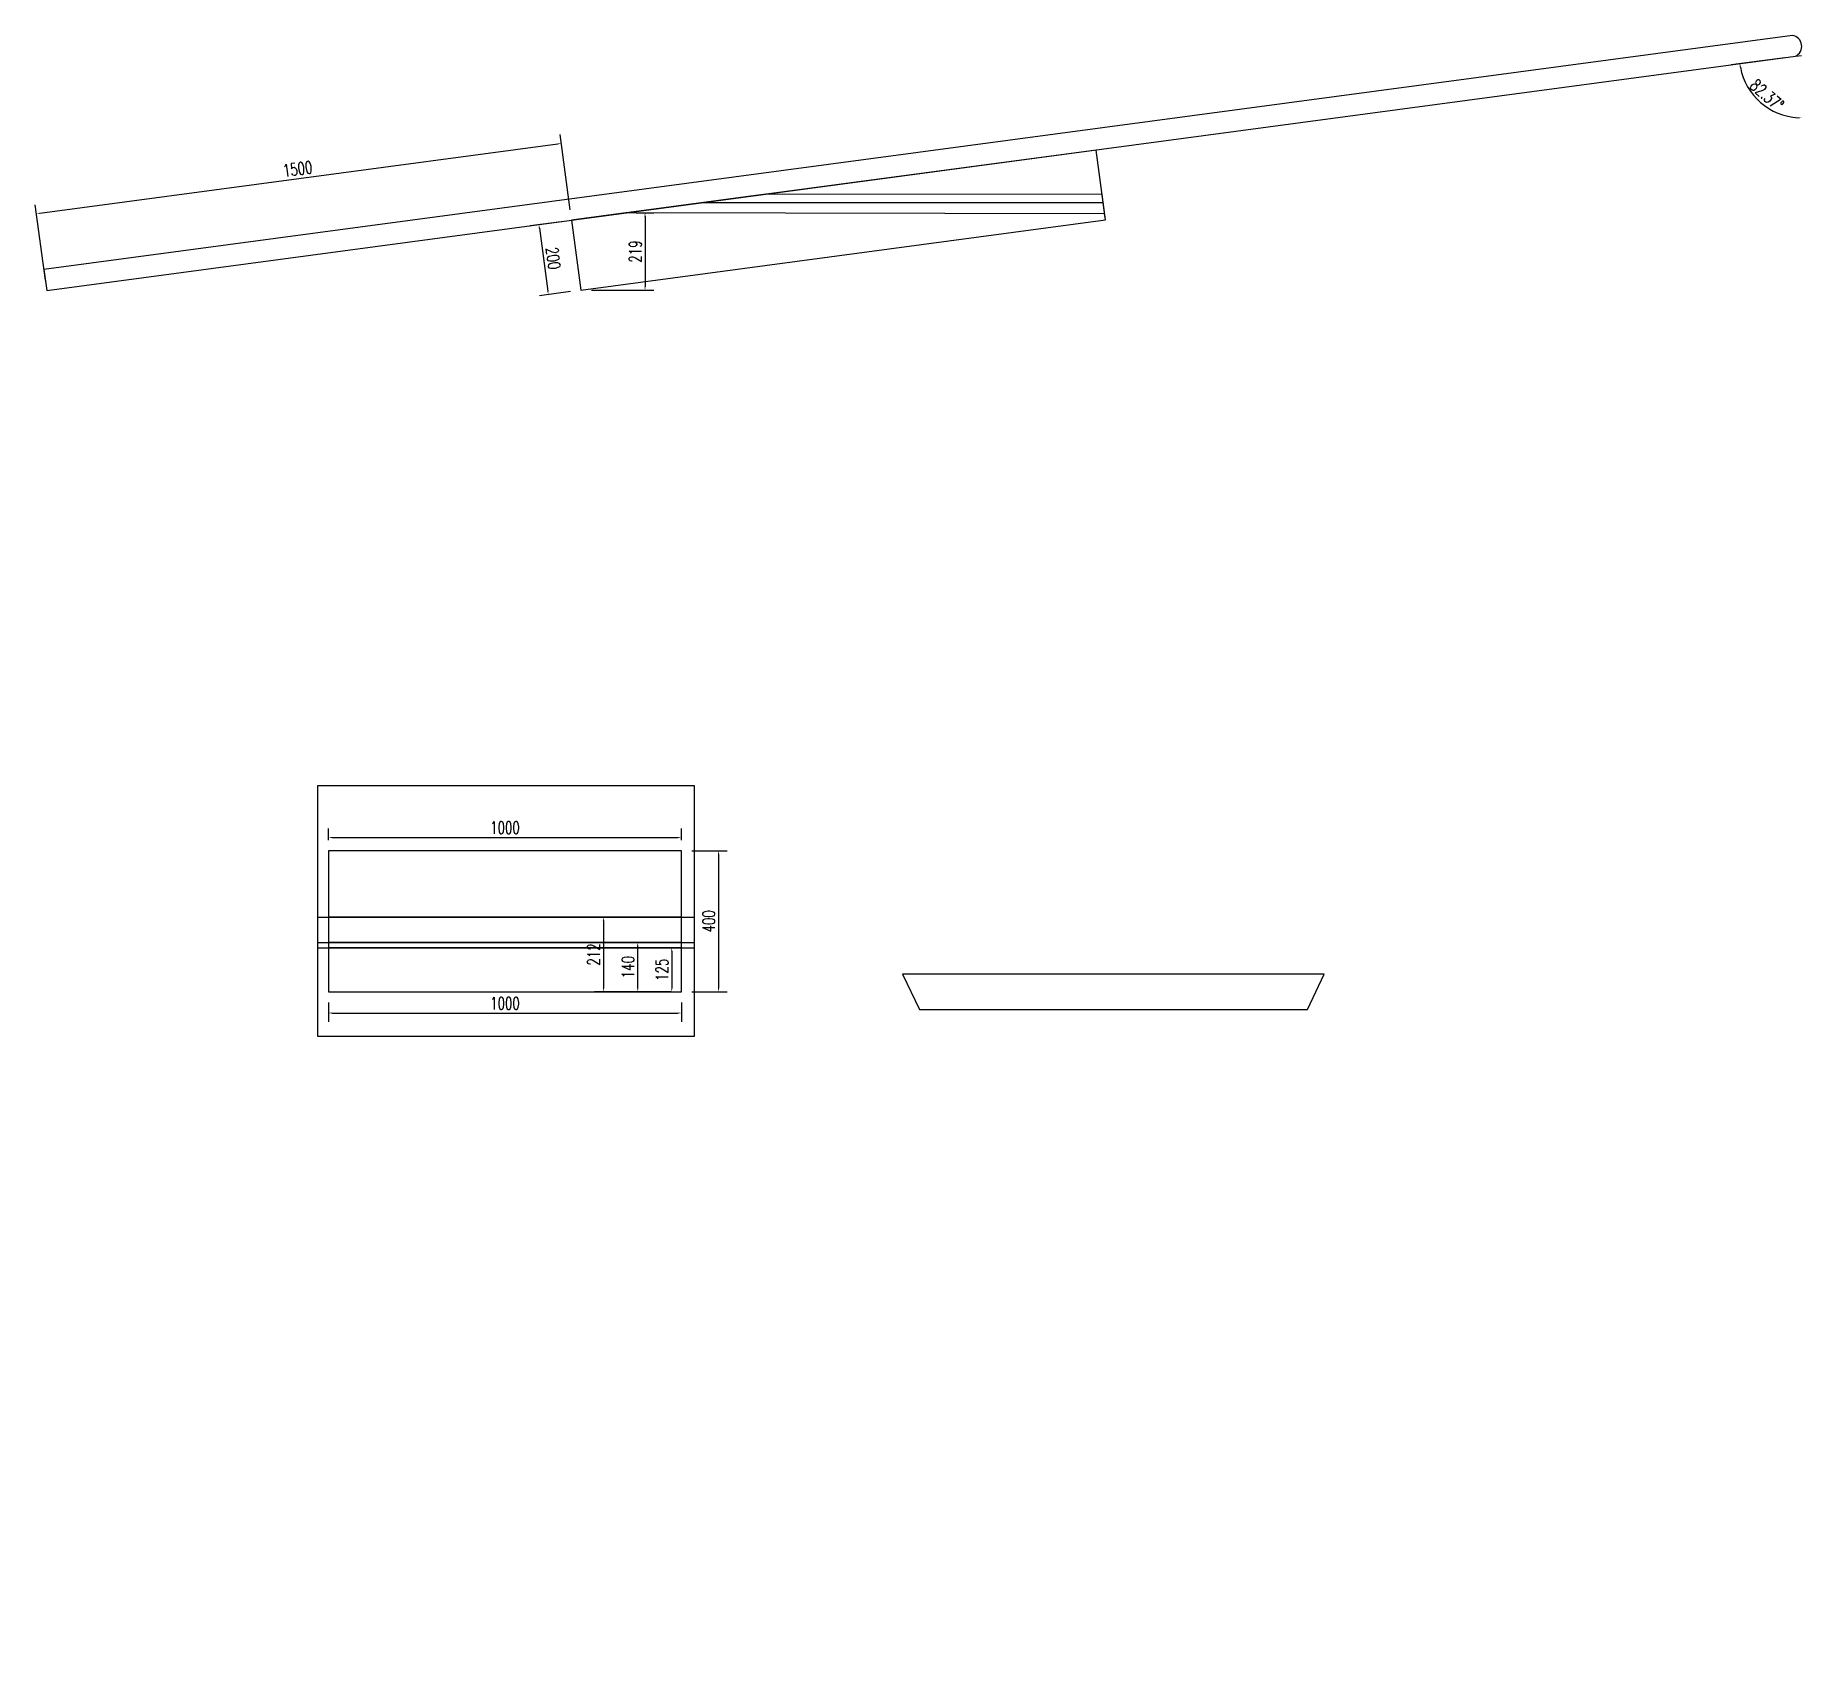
# Model space of a CAD drawing. Header units: millimetres. Extents: x -1088552 to 100, y 985 to 1353733.
# Drawn here: x -880055 to -875049, y 1291216 to 1295804 of the extents above; entities that cross this region are included whole.
import ezdxf

# ---------------------------------------------------------------- set-up
doc = ezdxf.new("R2010")
doc.units = ezdxf.units.MM
doc.header["$LTSCALE"] = 10
doc.layers.get('0').update_dxf_attribs({"linetype": 'CONTINUOUS'})
doc.layers.get('DEFPOINTS').update_dxf_attribs({"linetype": 'CONTINUOUS'})
doc.styles.add('STANDARD_T3', font='simplex.shx', dxfattribs={"width": 0.7, "bigfont": 'gbcbig.shx'})
doc.dimstyles.new('W&&10', dxfattribs={"dimtxt": 35, "dimasz": 10, "dimexe": 25, "dimexo": 30, "dimgap": 10, "dimtad": 1, "dimdec": 0, "dimzin": 0, "dimdsep": 46, "dimtxsty": 'STANDARD_T3', "dimcen": 0.09, "dimclrd": 1, "dimclre": 1, "dimclrt": 7, "dimazin": 2, "dimtfac": 1, "dimtdec": 0, "dimtix": 1, "dimtmove": 2, "dimatfit": 3, "dimfxl": 100, "dimtolj": 1, "dimtzin": 0, "dimarcsym": 0})

msp = doc.modelspace()

# ---------------------------------------------------------------- blocks, each defined once
blk = doc.blocks.new('*D221')
at = {"color": 1, "lineweight": -2, "transparency": 16777216}
for p, q in [((-879224.2, 1293064), (-879224.2, 1293009)), ((-879214.2, 1293034), (-878234.2, 1293034)), ((-878224.2, 1293064), (-878224.2, 1293009))]:
    blk.add_line(p, q, dxfattribs=at)
at = {"color": 1, "transparency": 16777216}
for points in [[(-879214.2, 1293035.7), (-879214.2, 1293032.4), (-879224.2, 1293034)], [(-878234.2, 1293035.7), (-878234.2, 1293032.4), (-878224.2, 1293034)]]:
    blk.add_solid(points, dxfattribs=at)
at = {"layer": 'DEFPOINTS', "color": 0, "transparency": 16777216}
for p in [(-879224.2, 1293094), (-878224.2, 1293094), (-878224.2, 1293034)]:
    blk.add_point(p, dxfattribs=at)
at = {"color": 7, "transparency": 16777216, "insert": (-878724.2, 1293061.5), "char_height": 35, "attachment_point": 5, "style": 'STANDARD_T3'}
blk.add_mtext('\\A1;1000', dxfattribs=at)
blk = doc.blocks.new('*D222')
at = {"color": 1, "lineweight": -2, "transparency": 16777216}
for p, q in [((-879224.2, 1293523.8), (-879224.2, 1293556.6)), ((-879214.2, 1293531.6), (-878234.2, 1293531.6)), ((-878224.2, 1293523.8), (-878224.2, 1293556.6))]:
    blk.add_line(p, q, dxfattribs=at)
at = {"color": 1, "transparency": 16777216}
for points in [[(-879214.2, 1293533.3), (-879214.2, 1293530), (-879224.2, 1293531.6)], [(-878234.2, 1293533.3), (-878234.2, 1293530), (-878224.2, 1293531.6)]]:
    blk.add_solid(points, dxfattribs=at)
at = {"layer": 'DEFPOINTS', "color": 0, "transparency": 16777216}
for p in [(-878224.2, 1293531.6), (-879224.2, 1293493.8), (-878224.2, 1293493.8)]:
    blk.add_point(p, dxfattribs=at)
at = {"color": 7, "transparency": 16777216, "insert": (-878724.2, 1293559.1), "char_height": 35, "attachment_point": 5, "style": 'STANDARD_T3'}
blk.add_mtext('\\A1;1000', dxfattribs=at)
blk = doc.blocks.new('*D223')
at = {"color": 1, "lineweight": -2, "transparency": 16777216}
for p, q in [((-878194.2, 1293493.8), (-878094.2, 1293493.8)), ((-878119.2, 1293483.8), (-878119.2, 1293104)), ((-878194.2, 1293094), (-878094.2, 1293094))]:
    blk.add_line(p, q, dxfattribs=at)
at = {"color": 1, "transparency": 16777216}
for points in [[(-878120.9, 1293483.8), (-878117.5, 1293483.8), (-878119.2, 1293493.8)], [(-878120.9, 1293104), (-878117.5, 1293104), (-878119.2, 1293094)]]:
    blk.add_solid(points, dxfattribs=at)
at = {"layer": 'DEFPOINTS', "color": 0, "transparency": 16777216}
for p in [(-878224.2, 1293493.8), (-878224.2, 1293094), (-878119.2, 1293094)]:
    blk.add_point(p, dxfattribs=at)
at = {"color": 7, "transparency": 16777216, "insert": (-878146.7, 1293293.9), "char_height": 35, "attachment_point": 5, "rotation": 90, "style": 'STANDARD_T3'}
blk.add_mtext('\\A1;400', dxfattribs=at)
blk = doc.blocks.new('*D224')
at = {"color": 1, "lineweight": -2, "transparency": 16777216}
for p, q in [((-878254.2, 1293219), (-878276.6, 1293219)), ((-878251.6, 1293209), (-878251.6, 1293104)), ((-878254.2, 1293094), (-878276.6, 1293094))]:
    blk.add_line(p, q, dxfattribs=at)
at = {"color": 1, "transparency": 16777216}
for points in [[(-878253.3, 1293209), (-878250, 1293209), (-878251.6, 1293219)], [(-878253.3, 1293104), (-878250, 1293104), (-878251.6, 1293094)]]:
    blk.add_solid(points, dxfattribs=at)
at = {"layer": 'DEFPOINTS', "color": 0, "transparency": 16777216}
for p in [(-878224.2, 1293219), (-878251.6, 1293094), (-878224.2, 1293094)]:
    blk.add_point(p, dxfattribs=at)
at = {"color": 7, "transparency": 16777216, "insert": (-878279.1, 1293156.5), "char_height": 35, "attachment_point": 5, "rotation": 90, "style": 'STANDARD_T3'}
blk.add_mtext('\\A1;125', dxfattribs=at)
blk = doc.blocks.new('*D225')
at = {"color": 1, "lineweight": -2, "transparency": 16777216}
for p, q in [((-878254.2, 1293234), (-878372.9, 1293234)), ((-878347.9, 1293104), (-878347.9, 1293224)), ((-878254.2, 1293094), (-878372.9, 1293094))]:
    blk.add_line(p, q, dxfattribs=at)
at = {"color": 1, "transparency": 16777216}
for points in [[(-878349.6, 1293224), (-878346.3, 1293224), (-878347.9, 1293234)], [(-878349.6, 1293104), (-878346.3, 1293104), (-878347.9, 1293094)]]:
    blk.add_solid(points, dxfattribs=at)
at = {"layer": 'DEFPOINTS', "color": 0, "transparency": 16777216}
for p in [(-878347.9, 1293234), (-878224.2, 1293234), (-878224.2, 1293094)]:
    blk.add_point(p, dxfattribs=at)
at = {"color": 7, "transparency": 16777216, "insert": (-878375.4, 1293164), "char_height": 35, "attachment_point": 5, "rotation": 90, "style": 'STANDARD_T3'}
blk.add_mtext('\\A1;140', dxfattribs=at)
blk = doc.blocks.new('*D226')
at = {"color": 1, "lineweight": -2, "transparency": 16777216}
for p, q in [((-878254.2, 1293306), (-878470.4, 1293306)), ((-878445.4, 1293296), (-878445.4, 1293104)), ((-878254.2, 1293094), (-878470.4, 1293094))]:
    blk.add_line(p, q, dxfattribs=at)
at = {"color": 1, "transparency": 16777216}
for points in [[(-878447, 1293296), (-878443.7, 1293296), (-878445.4, 1293306)], [(-878447, 1293104), (-878443.7, 1293104), (-878445.4, 1293094)]]:
    blk.add_solid(points, dxfattribs=at)
at = {"layer": 'DEFPOINTS', "color": 0, "transparency": 16777216}
for p in [(-878224.2, 1293306), (-878445.4, 1293094), (-878224.2, 1293094)]:
    blk.add_point(p, dxfattribs=at)
at = {"color": 7, "transparency": 16777216, "insert": (-878472.9, 1293200), "char_height": 35, "attachment_point": 5, "rotation": 90, "style": 'STANDARD_T3'}
blk.add_mtext('\\A1;212', dxfattribs=at)
blk = doc.blocks.new('*D227')
at = {"color": 1, "lineweight": -2, "transparency": 16777216}
for p, q in [((-878565.4, 1295276.4), (-878652.8, 1295264.7)), ((-878626.7, 1295258.1), (-878602.9, 1295079.9)), ((-878538.8, 1295078.4), (-878626.3, 1295066.7))]:
    blk.add_line(p, q, dxfattribs=at)
at = {"color": 1, "transparency": 16777216}
for points in [[(-878625.1, 1295258.3), (-878628.4, 1295257.9), (-878628.1, 1295268)], [(-878601.2, 1295080.1), (-878604.5, 1295079.7), (-878601.5, 1295070)]]:
    blk.add_solid(points, dxfattribs=at)
at = {"layer": 'DEFPOINTS', "color": 0, "transparency": 16777216}
for p in [(-878535.6, 1295280.4), (-878509.1, 1295082.4), (-878601.5, 1295070)]:
    blk.add_point(p, dxfattribs=at)
at = {"color": 7, "transparency": 16777216, "insert": (-878587.5, 1295172.7), "char_height": 35, "attachment_point": 5, "rotation": 277.6284, "style": 'STANDARD_T3'}
blk.add_mtext('\\A1;200', dxfattribs=at)
blk = doc.blocks.new('*D228')
at = {"color": 1, "lineweight": -2, "transparency": 16777216}
for p, q in [((-880042.1, 1295300.4), (-878574.7, 1295497)), ((-878539.6, 1295310.2), (-878568.1, 1295523.1)), ((-880026.8, 1295111), (-880055.3, 1295323.9))]:
    blk.add_line(p, q, dxfattribs=at)
at = {"color": 1, "transparency": 16777216}
for points in [[(-878574.9, 1295498.6), (-878574.5, 1295495.3), (-878564.8, 1295498.3)], [(-880042.3, 1295302.1), (-880041.8, 1295298.8), (-880052, 1295299.1)]]:
    blk.add_solid(points, dxfattribs=at)
at = {"layer": 'DEFPOINTS', "color": 0, "transparency": 16777216}
for p in [(-878564.8, 1295498.3), (-878535.6, 1295280.4), (-880022.8, 1295081.2)]:
    blk.add_point(p, dxfattribs=at)
at = {"color": 7, "transparency": 16777216, "insert": (-879312, 1295426), "char_height": 35, "attachment_point": 5, "rotation": 7.6284, "style": 'STANDARD_T3'}
blk.add_mtext('\\A1;1500', dxfattribs=at)
blk = doc.blocks.new('*D230')
at = {"color": 1, "lineweight": -2, "transparency": 16777216}
for p, q in [((-878352, 1295301), (-878302.3, 1295301)), ((-878327.3, 1295291), (-878327.3, 1295092.4)), ((-878479.1, 1295082.4), (-878302.3, 1295082.4))]:
    blk.add_line(p, q, dxfattribs=at)
at = {"color": 1, "transparency": 16777216}
for points in [[(-878329, 1295291), (-878325.6, 1295291), (-878327.3, 1295301)], [(-878329, 1295092.4), (-878325.6, 1295092.4), (-878327.3, 1295082.4)]]:
    blk.add_solid(points, dxfattribs=at)
at = {"layer": 'DEFPOINTS', "color": 0, "transparency": 16777216}
for p in [(-878382, 1295301), (-878509.1, 1295082.4), (-878327.3, 1295082.4)]:
    blk.add_point(p, dxfattribs=at)
at = {"color": 7, "transparency": 16777216, "insert": (-878354.8, 1295191.7), "char_height": 35, "attachment_point": 5, "rotation": 90, "style": 'STANDARD_T3'}
blk.add_mtext('\\A1;219', dxfattribs=at)
blk = doc.blocks.new('*D231')
at = {"color": 1, "lineweight": -2, "transparency": 16777216}
blk.add_line((-875096.8, 1295741), (-875249.2, 1295720.6), dxfattribs=at)
blk.add_arc((-875049.2, 1295747.4), 176.9, 190.8685, 266.7598, dxfattribs=at)
at = {"color": 1, "transparency": 16777216}
for points in [[(-875224.5, 1295713.8), (-875221.2, 1295714.3), (-875224.5, 1295723.9)], [(-875059.1, 1295572.5), (-875059.2, 1295569.1), (-875049.2, 1295570.5)]]:
    blk.add_solid(points, dxfattribs=at)
at = {"layer": 'DEFPOINTS', "color": 0, "transparency": 16777216}
for p in [(-875049.2, 1295797.5), (-875067, 1295745), (-875049.2, 1295747.4), (-875193.9, 1295645.7), (-875049.2, 1291215.8)]:
    blk.add_point(p, dxfattribs=at)
at = {"color": 7, "transparency": 16777216, "insert": (-875147.5, 1295635), "char_height": 35, "attachment_point": 5, "rotation": 318.8142, "style": 'STANDARD_T3'}
blk.add_mtext('\\A1;82.37°', dxfattribs=at)

# ---------------------------------------------------------------- dimensions: what is measured, and where the dimension line sits
at = {"transparency": 33554687}
dim = msp.add_angular_dim_2l(base=(-875193.8967, 1295645.7137), line1=((-875049.1783, 1291215.7934), (-875049.1783, 1295797.4868)), line2=((-875067.046, 1295744.976), (-875049.1783, 1295747.3691)), dimstyle='W&&10', dxfattribs=at)
dim.commit()
dim.dimension.update_dxf_attribs({"geometry": '*D231', "text_midpoint": (-875147.5282, 1295634.9687)})
for p1, p2, distance, picture, middle in [((-880022.8, 1295081.2), (-878535.6, 1295280.4), 219.8, '*D228', (-879312, 1295426)), ((-878535.6, 1295280.4), (-878509.1, 1295082.4), -93.3, '*D227', (-878587.5, 1295172.7))]:
    dim = msp.add_aligned_dim(p1=p1, p2=p2, distance=distance, dimstyle='W&&10', dxfattribs=at)
    dim.commit()
    dim.dimension.update_dxf_attribs({"geometry": picture, "text_midpoint": middle})
for base, p1, p2, picture, middle in [((-878327.3, 1295082.4), (-878382, 1295301), (-878509.1, 1295082.4), '*D230', (-878354.8, 1295191.7)), ((-878119.2, 1293094), (-878224.2, 1293493.8), (-878224.2, 1293094), '*D223', (-878146.7, 1293293.9)), ((-878445.4, 1293094), (-878224.2, 1293306), (-878224.2, 1293094), '*D226', (-878472.9, 1293200)), ((-878347.9, 1293234), (-878224.2, 1293094), (-878224.2, 1293234), '*D225', (-878375.4, 1293164)), ((-878251.6, 1293094), (-878224.2, 1293219), (-878224.2, 1293094), '*D224', (-878279.1, 1293156.5))]:
    dim = msp.add_linear_dim(base=base, p1=p1, p2=p2, angle=90, dimstyle='W&&10', dxfattribs=at)
    dim.commit()
    dim.dimension.update_dxf_attribs({"geometry": picture, "text_midpoint": middle})
for base, p1, p2, picture, middle in [((-878224.2, 1293531.6), (-879224.2, 1293493.8), (-878224.2, 1293493.8), '*D222', (-878724.2, 1293559.1)), ((-878224.2, 1293034), (-879224.2, 1293094), (-878224.2, 1293094), '*D221', (-878724.2, 1293061.5))]:
    dim = msp.add_linear_dim(base=base, p1=p1, p2=p2, dimstyle='W&&10', dxfattribs=at)
    dim.commit()
    dim.dimension.update_dxf_attribs({"geometry": picture, "text_midpoint": middle})

# ---------------------------------------------------------------- linework, layer by layer
at = {"transparency": 33554687}
msp.add_line((-875067, 1295745), (-875049.2, 1295747.4), dxfattribs=at)
at = {"color": 6, "transparency": 33554687}
msp.add_line((-879254.2, 1293306), (-878188.5, 1293306), dxfattribs=at)
at = {"color": 5, "transparency": 33554687}
msp.add_line((-879254.2, 1293234), (-878188.5, 1293234), dxfattribs=at)
at = {"color": 1, "transparency": 33554687}
msp.add_line((-879254.2, 1293219), (-878188.5, 1293219), dxfattribs=at)
at = {"transparency": 33554687}
msp.add_lwpolyline([(-880022.8, 1295081.2), (-875067, 1295745, 0.725449), (-875075, 1295804.4), (-880030.8, 1295140.7)], format="xyb", close=True, dxfattribs=at)
for points in [[(-878509.1, 1295082.4), (-877022.4, 1295281.5), (-877048.9, 1295479.5), (-878535.6, 1295280.4)], [(-879254.2, 1293678.7), (-878188.5, 1293678.7), (-878188.5, 1292967.7), (-879254.2, 1292967.7)], [(-879224.2, 1293094), (-878224.2, 1293094), (-878224.2, 1293493.8), (-879224.2, 1293493.8)]]:
    msp.add_lwpolyline(points, close=True, dxfattribs=at)
at = {"color": 6, "transparency": 33554687}
msp.add_lwpolyline([(-877032, 1295353.6), (-877985.3, 1295354.1), (-878535.6, 1295280.4), (-878509.1, 1295082.4), (-877022.4, 1295281.5)], close=True, dxfattribs=at)
at = {"color": 5, "transparency": 33554687}
msp.add_lwpolyline([(-877028.9, 1295330.1), (-878167.8, 1295329.7), (-878535.6, 1295280.4), (-878509.1, 1295082.4), (-877022.4, 1295281.5)], close=True, dxfattribs=at)
at = {"color": 1, "transparency": 33554687}
for points in [[(-877022.4, 1295281.5), (-877024.7, 1295298.8), (-878382, 1295301), (-878535.6, 1295280.4), (-878509.1, 1295082.4)], [(-876402.1, 1293144), (-877597.2, 1293144), (-877549.7, 1293044), (-876449.7, 1293044)]]:
    msp.add_lwpolyline(points, close=True, dxfattribs=at)
at = {"color": 253, "transparency": 33554687}
for points in [[(-878224.2, 1293306), (-879224.2, 1293306), (-879224.2, 1293094), (-878224.2, 1293094)], [(-878224.2, 1293234), (-879224.2, 1293234), (-879224.2, 1293094), (-878224.2, 1293094)], [(-878224.2, 1293219), (-879224.2, 1293219), (-879224.2, 1293094), (-878224.2, 1293094)]]:
    msp.add_lwpolyline(points, close=True, dxfattribs=at)

msp.set_redraw_order([(e.dxf.handle, doc.entitydb.next_handle()) for e in msp.query("TEXT MTEXT ATTDEF DIMENSION ARC_DIMENSION")])  # texts and dimensions are drawn at this point

doc.saveas('drawing.dxf')
